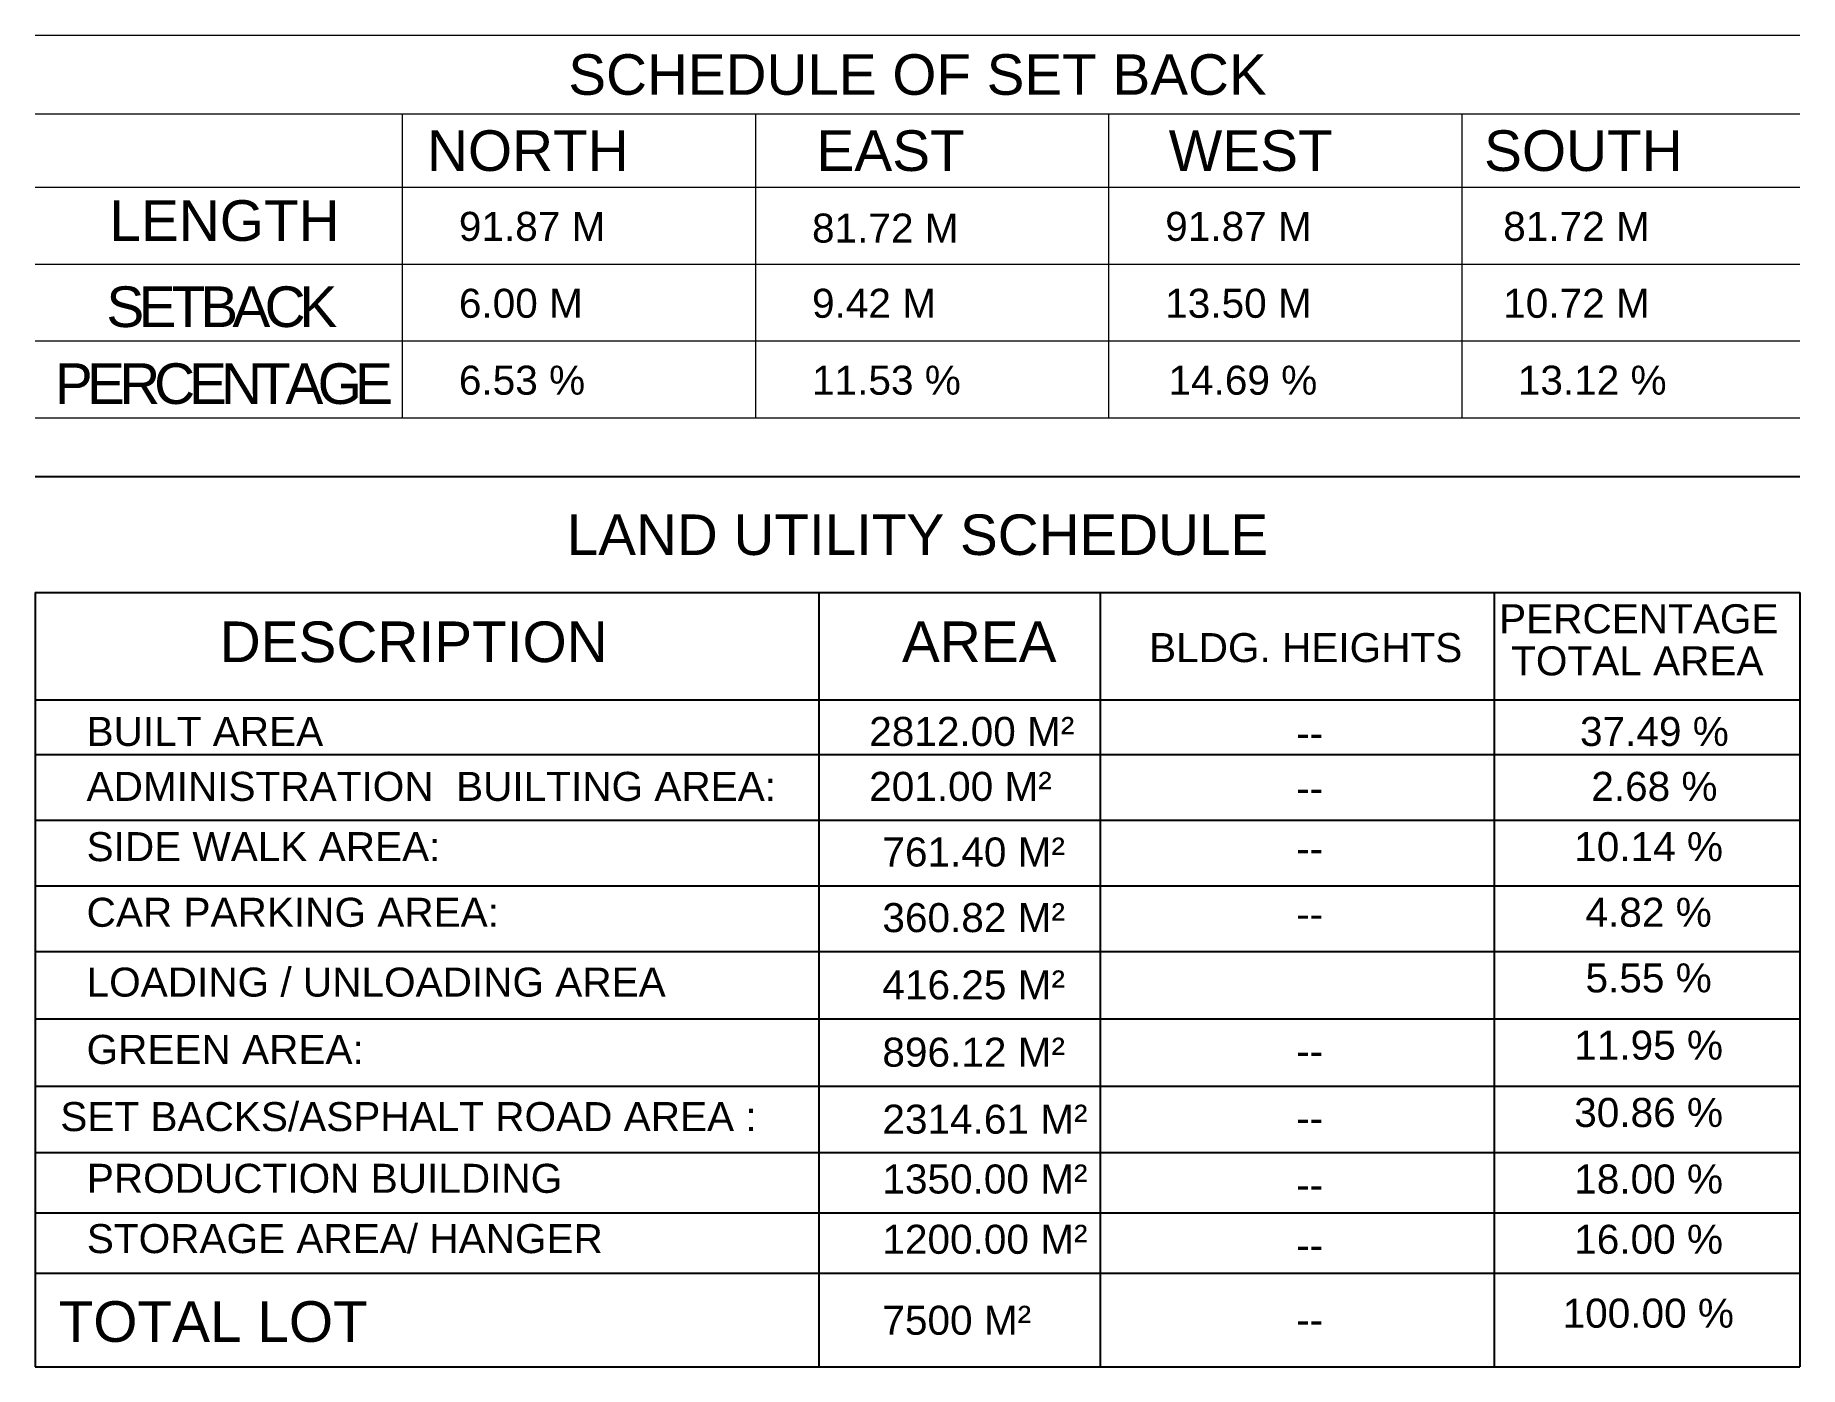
# Model space of a CAD drawing. Header units: millimetres. Extents: x -401 to 2889, y -234 to 146.
# Drawn here: x 187.04 to 194.81, y -35.15 to -29.29 of the extents above; entities that cross this region are included whole.
import ezdxf
from ezdxf.enums import TextEntityAlignment as Align

# ---------------------------------------------------------------- set-up
doc = ezdxf.new("R2010")
doc.units = ezdxf.units.MM
doc.header["$LTSCALE"] = 3
doc.header["$MEASUREMENT"] = 0
doc.layers.get('0').update_dxf_attribs({"color": 3, "lineweight": 9})
doc.layers.add('COMPUTATION', color=7, linetype='Continuous')
doc.layers.add('DIM', color=172, linetype='Continuous', lineweight=5)
doc.layers.add('RL Text', color=3, linetype='Continuous', lineweight=0)
doc.styles.add('ARIAL', font='arial.ttf')

msp = doc.modelspace()

# ---------------------------------------------------------------- texts
at = {"color": 3, "style": 'ARIAL'}
for s, height, p in [('91.87 M', 0.12789, (188.9043, -30.191)), ('81.72 M', 0.12789, (190.4601, -30.1986)), ('91.87 M', 0.12789, (192.0159, -30.191)), ('81.72 M', 0.12789, (193.5049, -30.191)), ('6.00 M', 0.12789, (188.9043, -30.5299)), ('9.42 M', 0.12789, (190.4601, -30.5299)), ('13.50 M', 0.12789, (192.0159, -30.5299)), ('10.72 M', 0.12789, (193.5049, -30.5299)), ('6.53 %%%', 0.12789, (188.9043, -30.8688)), ('11.53 %%%', 0.12789, (190.4601, -30.8688)), ('14.69 %%%', 0.12789, (192.0303, -30.8688)), ('13.12 %%%', 0.12789, (193.5693, -30.8688)), ('BUILT AREA', 0.12789, (187.2643, -32.4166)), ('ADMINISTRATION  BUILTING AREA:', 0.127894, (187.2643, -32.6587)), ('SIDE WALK AREA:', 0.127894, (187.2643, -32.9243)), ('CAR PARKING AREA:', 0.127894, (187.2643, -33.2135)), ('LOADING / UNLOADING AREA', 0.127894, (187.2643, -33.5212)), ('GREEN AREA:', 0.127894, (187.2643, -33.8177)), ('SET BACKS/ASPHALT ROAD AREA :', 0.127894, (187.1485, -34.1138)), ('PRODUCTION BUILDING ', 0.127894, (187.2654, -34.3858))]:
    msp.add_text(s, height=height, dxfattribs=at).set_placement(p)
for s, p in [('37.49 %%%', (194.171, -32.4166)), ('--', (192.6523, -32.4235)), ('2.68 %%%', (194.171, -32.6587)), ('--', (192.6523, -32.6657)), ('10.14 %%%', (194.1455, -32.9243)), ('--', (192.6523, -32.9313)), ('4.82 %%%', (194.1455, -33.2135)), ('--', (192.6523, -33.2204)), ('5.55 %%%', (194.1455, -33.5026)), ('11.95 %%%', (194.1455, -33.7991)), ('--', (192.6523, -33.8246)), ('30.86 %%%', (194.1455, -34.0956)), ('--', (192.6523, -34.1207)), ('18.00 %%%', (194.1455, -34.3888)), ('--', (192.6523, -34.4139)), ('16.00 %%%', (194.1455, -34.6544)), ('--', (192.6523, -34.6795)), ('100.00 %%%', (194.144, -34.9801)), ('--', (192.6523, -35.0092))]:
    msp.add_text(s, height=0.12789, dxfattribs=at).set_placement(p, align=Align.CENTER)
at = {"color": 3, "attachment_point": 1, "style": 'ARIAL'}
for s, insert, char_height, width in [('2812.00 M²', (190.7119, -32.2887), 0.12789, 0.959193), ('201.00 M²', (190.7119, -32.5308), 0.12789, 0.959193), ('761.40 M²', (190.77, -32.82), 0.12789, 1.083549), ('360.82 M²', (190.77, -33.1091), 0.12789, 1.036224), ('416.25 M²', (190.77, -33.4056), 0.12789, 1.119016), ('896.12 M²', (190.77, -33.7021), 0.12789, 1.115539), ('2314.61 M²', (190.77, -33.9973), 0.12789, 1.214197), ('1350.00 M²', (190.77, -34.2609), 0.12789, 1.144454), ('STORAGE AREA/ HANGER', (187.2654, -34.5236), 0.127894, 2.273482), ('1200.00 M²', (190.77, -34.5265), 0.12789, 1.067311), ('7500 M²', (190.77, -34.8833), 0.12789, 0.76608)]:
    msp.add_mtext(s, dxfattribs=dict(at, insert=insert, char_height=char_height, width=width))
at = {"layer": 'COMPUTATION', "color": 1, "style": 'ARIAL'}
for s, p in [('SCHEDULE OF SET BACK', (190.9247, -29.4579)), ('LAND UTILITY SCHEDULE', (190.9247, -31.4858))]:
    msp.add_text(s, height=0.178544, dxfattribs=at).set_placement(p, align=Align.MIDDLE)
at = {"layer": 'RL Text', "color": 3, "style": 'ARIAL'}
for s, height, p in [('NORTH', 0.17905, (188.7636, -29.8829)), ('EAST', 0.17905, (190.4798, -29.8829)), ('WEST', 0.17905, (192.0313, -29.8829)), ('SOUTH', 0.17905, (193.4206, -29.8829)), ('LENGTH', 0.17905, (187.3647, -30.191)), ('PERCENTAGE ', 0.127894, (193.4867, -31.9201)), ('DESCRIPTION', 0.179052, (187.8507, -32.0472)), ('AREA ', 0.17905, (190.8562, -32.0472)), ('BLDG. HEIGHTS', 0.127894, (191.9449, -32.0472)), ('TOTAL AREA', 0.12789, (193.5398, -32.1056)), ('TOTAL LOT', 0.17905, (187.141, -35.0425))]:
    msp.add_text(s, height=height, dxfattribs=at).set_placement(p)
at = {"layer": 'RL Text', "color": 3, "char_height": 0.179052, "width": 1.742341, "attachment_point": 1, "style": 'ARIAL'}
for s, insert in [('{\\T0.8;SETBACK}', (187.3515, -30.3916)), ('{\\T0.8;PERCENTAGE}', (187.1245, -30.7306))]:
    msp.add_mtext(s, dxfattribs=dict(at, insert=insert))

# ---------------------------------------------------------------- linework, layer by layer
at = {"layer": 'COMPUTATION', "color": 3}
for p, q in [((194.8111, -31.2305), (187.0383, -31.2305)), ((187.0383, -31.7411), (194.8111, -31.7411))]:
    msp.add_line(p, q, dxfattribs=at)
at = {"layer": 'COMPUTATION', "color": 1}
for p, q in [((187.0383, -31.7411), (187.0383, -35.1521)), ((190.4905, -31.7411), (190.4905, -35.1521)), ((191.7292, -31.7411), (191.7292, -35.1521)), ((193.465, -31.7411), (193.465, -35.1521)), ((194.8111, -31.7411), (194.8111, -35.1521)), ((187.0383, -32.2129), (194.8111, -32.2129)), ((187.0383, -32.455), (194.8111, -32.455)), ((187.0383, -32.7442), (194.8111, -32.7442)), ((187.0383, -32.7442), (194.8111, -32.7442)), ((187.0383, -33.0333), (194.8111, -33.0333)), ((187.0383, -33.3225), (194.8111, -33.3225)), ((187.0383, -33.3225), (194.8111, -33.3225)), ((187.0383, -33.6189), (194.8111, -33.6189)), ((187.0383, -33.9154), (194.8111, -33.9154)), ((187.0383, -34.2086), (194.8111, -34.2086)), ((187.0383, -34.4742), (194.8111, -34.4742)), ((187.0383, -34.7399), (194.8111, -34.7399)), ((187.0383, -35.1521), (194.8111, -35.1521))]:
    msp.add_line(p, q, dxfattribs=at)
at = {"layer": 'DIM', "color": 7}
for p, q in [((187.0383, -29.2851), (194.8111, -29.2851)), ((187.0383, -29.6307), (194.8111, -29.6307)), ((188.6548, -29.6307), (188.6548, -30.971)), ((190.2106, -29.6307), (190.2106, -30.971)), ((191.7663, -29.6307), (191.7663, -30.971)), ((193.3221, -29.6307), (193.3221, -30.971)), ((187.0383, -29.9543), (194.8111, -29.9543)), ((187.0383, -30.2932), (194.8111, -30.2932)), ((187.0383, -30.6321), (194.8111, -30.6321)), ((187.0383, -30.971), (194.8111, -30.971))]:
    msp.add_line(p, q, dxfattribs=at)

msp.set_redraw_order([(e.dxf.handle, doc.entitydb.next_handle()) for e in msp.query("TEXT MTEXT ATTDEF DIMENSION ARC_DIMENSION")])  # texts and dimensions are drawn at this point

doc.saveas('drawing.dxf')
